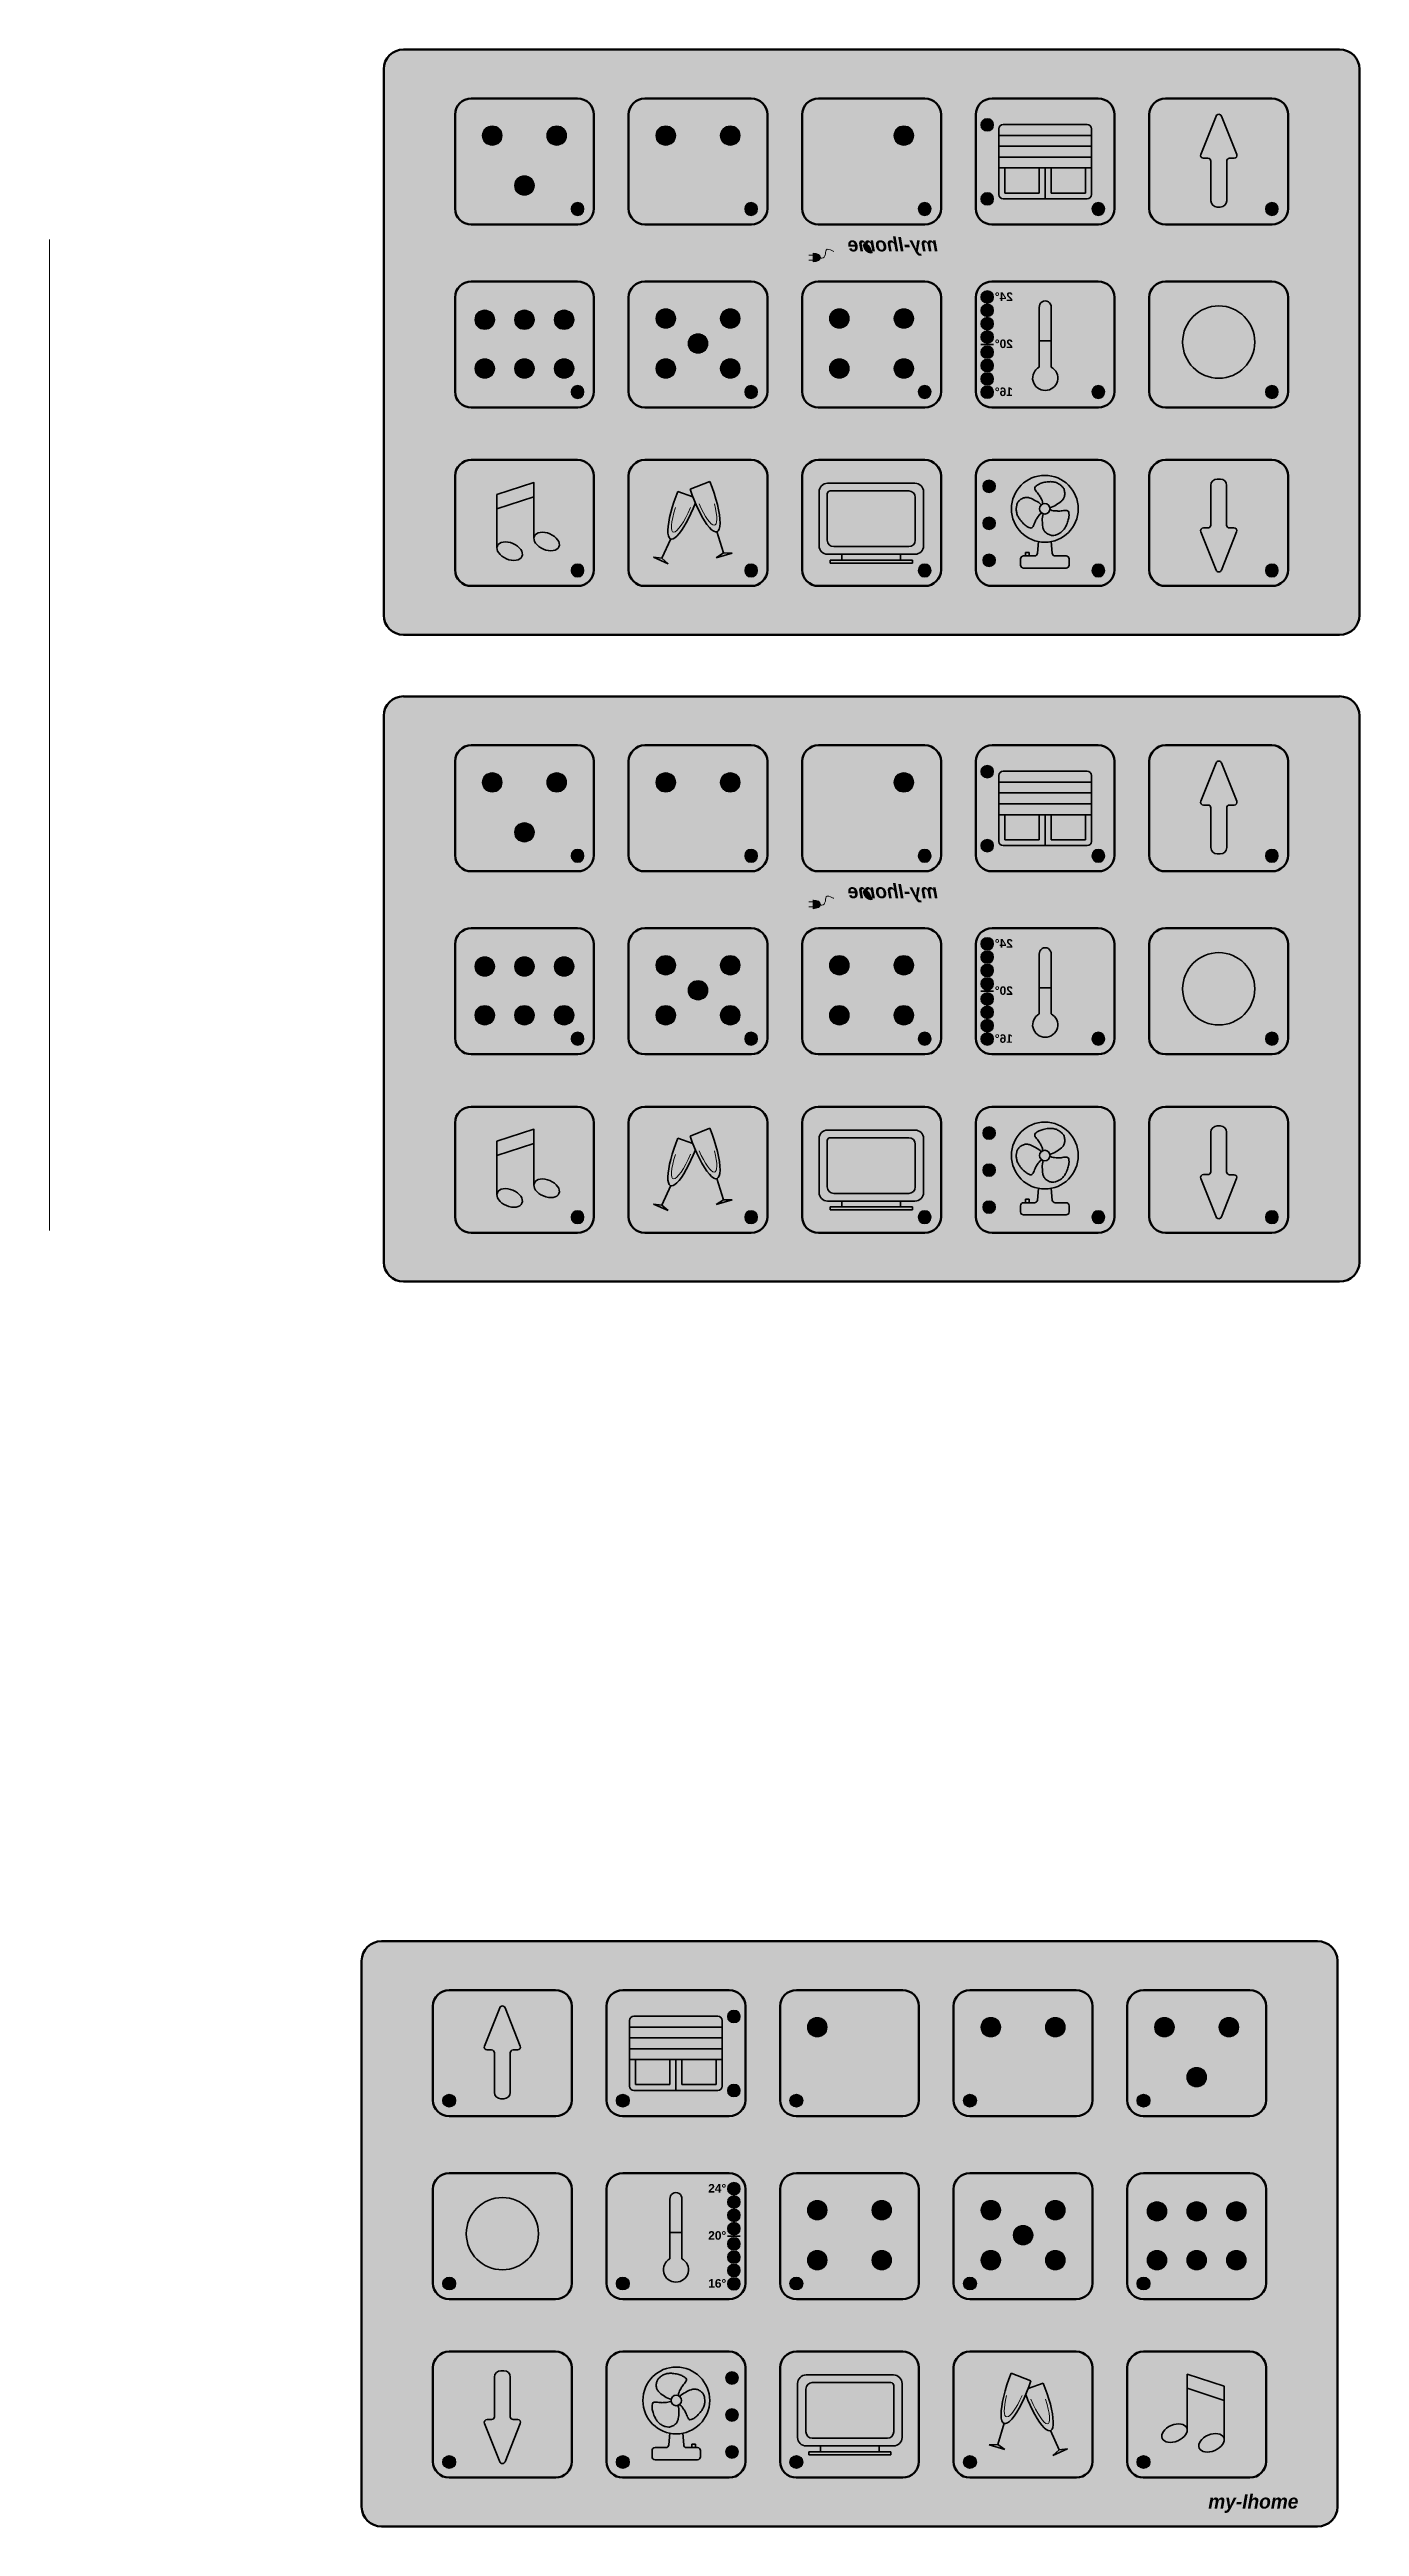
# Model space of a CAD drawing. Header units: centimetres. Extents: x 17.6 to 116.3, y -46.2 to 7.2.
# Drawn here: x 48.93 to 67.29, y -31.32 to 3.38 of the extents above; entities that cross this region are included whole.
import ezdxf

# ---------------------------------------------------------------- set-up
doc = ezdxf.new("R2010")
doc.units = ezdxf.units.CM
doc.header["$MEASUREMENT"] = 0
doc.layers.add('grafika koło', color=7, linetype='Continuous', lineweight=35, true_color=0xffffff)
doc.layers.add('LED_info', color=7, linetype='Continuous', lineweight=0, true_color=0xffffff)
doc.layers.add('kolor', color=7, linetype='Continuous')
doc.layers.add('Podświetlenie_klawiszy', color=5, linetype='Continuous')
doc.layers.add('Pole_Touch', color=7, linetype='Continuous', true_color=0xffffff)
doc.layers.add('ramka_zewnetrzna', color=7, linetype='Continuous', lineweight=50)
doc.layers.add('wymiary', color=1, linetype='Continuous', plot=False)
doc.layers.get('wymiary').off()

msp = doc.modelspace()

# ---------------------------------------------------------------- texts
at = {"layer": 'grafika koło', "lineweight": 30, "extrusion": (0, 0, -1), "char_height": 0.2, "width": 3.1653202, "attachment_point": 1, "text_direction": (-1, 0, 0)}
for insert in [(61.38066, 0.75559), (61.38066, -8.30606)]:
    msp.add_mtext('{\\fBradley Hand ITC|b1|i1|c0|p66;my-Ihome}', dxfattribs=dict(at, insert=insert))
at = {"layer": 'grafika koło', "extrusion": (0, 0, -1), "char_height": 0.12, "width": 0.2267002, "attachment_point": 1, "text_direction": (-1, 0, 0)}
for s, insert in [('{\\f@Arial Unicode MS|b1|i0|c238|p34;24%%D}', (62.43384, -0.0177)), ('{\\f@Arial Unicode MS|b1|i0|c238|p34;20%%D}', (62.43384, -0.67864)), ('{\\f@Arial Unicode MS|b1|i0|c238|p34;16%%D}', (62.43384, -1.35072)), ('{\\f@Arial Unicode MS|b1|i0|c238|p34;24%%D}', (62.43384, -9.07936)), ('{\\f@Arial Unicode MS|b1|i0|c238|p34;20%%D}', (62.43384, -9.7403)), ('{\\f@Arial Unicode MS|b1|i0|c238|p34;16%%D}', (62.43384, -10.41238))]:
    msp.add_mtext(s, dxfattribs=dict(at, insert=insert))
at = {"layer": 'grafika koło', "attachment_point": 1}
for s, insert, char_height, width in [('{\\f@Arial Unicode MS|b1|i0|c238|p34;24%%D}', (58.16143, -26.52066), 0.12, 0.2267002), ('{\\f@Arial Unicode MS|b1|i0|c238|p34;20%%D}', (58.16143, -27.18159), 0.12, 0.2267002), ('{\\f@Arial Unicode MS|b1|i0|c238|p34;16%%D}', (58.16143, -27.85367), 0.12, 0.2267002), ('{\\fBradley Hand ITC|b1|i1|c0|p66;my-Ihome}', (65.17295, -30.86854), 0.2, 3.1653202)]:
    msp.add_mtext(s, dxfattribs=dict(at, insert=insert, char_height=char_height, width=width))

# ---------------------------------------------------------------- blocks, each defined once
blk = doc.blocks.new('ramka1')
at = {"layer": 'kolor'}
h = blk.add_hatch(color=256, dxfattribs=at)
edge = h.paths.add_edge_path()
edge.add_ellipse((-13.403, 7.653), major_axis=(-0.278, 0), ratio=0.98339, start_angle=-90, end_angle=0)
edge.add_line((-13.681, 7.653), (-13.681, 0))
edge.add_ellipse((-13.403, 0), major_axis=(0.278, 0), ratio=0.98339, start_angle=180, end_angle=270)
edge.add_line((-13.403, -0.274), (-0.278, -0.274))
edge.add_ellipse((-0.278, 0), major_axis=(0.278, 0), ratio=0.98339, start_angle=270, end_angle=360)
edge.add_line((0, 0), (0, 7.653))
edge.add_ellipse((-0.278, 7.653), major_axis=(-0.278, 0), ratio=0.98339, start_angle=180, end_angle=270)
edge.add_line((-0.278, 7.926), (-13.403, 7.926))
at = {"layer": 'ramka_zewnetrzna'}
for p, q in [((-13.681, 7.653), (-13.681, 0)), ((-0.278, 7.926), (-13.403, 7.926)), ((0, 0), (0, 7.653)), ((-13.403, -0.274), (-0.278, -0.274))]:
    blk.add_line(p, q, dxfattribs=at)
for centre, major_axis, start_param, end_param in [((-13.403, 7.653), (-0.278, 0), -1.570796, 0), ((-0.278, 7.653), (-0.278, 0), 3.141593, 4.712389), ((-13.403, 0), (0.278, 0), 3.141593, 4.712389), ((-0.278, 0), (0.278, 0), 4.712389, 6.283185)]:
    blk.add_ellipse(centre, major_axis=major_axis, ratio=0.98339, start_param=start_param, end_param=end_param, dxfattribs=at)
blk = doc.blocks.new('Pole_Touch')
at = {"layer": 'Pole_Touch', "lineweight": 100}
blk.add_open_spline([(-0.028, 1.108), (-0.028, 1.108), (1.044, 1.108), (1.044, 1.108), (1.044, 1.108), (1.134, 1.108), (1.208, 1.034), (1.208, 0.944), (1.208, 0.944), (1.208, 0.944), (1.208, -0.019), (1.208, -0.019), (1.208, -0.019), (1.208, -0.109), (1.134, -0.183), (1.044, -0.183), (1.044, -0.183), (1.044, -0.183), (-0.028, -0.183), (-0.028, -0.183), (-0.028, -0.183), (-0.118, -0.183), (-0.192, -0.109), (-0.192, -0.019), (-0.192, -0.019), (-0.192, -0.019), (-0.192, 0.944), (-0.192, 0.944), (-0.192, 0.944), (-0.192, 1.034), (-0.118, 1.108), (-0.028, 1.108)], degree=3, knots=[0, 0, 0, 0, 0.111111, 0.111111, 0.111111, 0.111111, 0.222222, 0.222222, 0.222222, 0.222222, 0.333333, 0.333333, 0.333333, 0.333333, 0.444444, 0.444444, 0.444444, 0.444444, 0.555556, 0.555556, 0.555556, 0.555556, 0.666667, 0.666667, 0.666667, 0.666667, 0.777778, 0.777778, 0.777778, 0.777778, 1, 1, 1, 1], dxfattribs=at)
blk = doc.blocks.new('LED_1')
at = {"layer": 'Podświetlenie_klawiszy'}
blk.add_hatch(color=256, dxfattribs=at).paths.add_polyline_path([(0.09, 0, 1), (-0.09, 0, 1)])
blk.add_circle((0, 0), 0.09, dxfattribs=at)
blk = doc.blocks.new('grafika koło')
h = blk.add_hatch(color=256)
edge = h.paths.add_edge_path()
edge.add_ellipse((0, 0), major_axis=(0, 0.1), ratio=1, start_angle=0, end_angle=360)
at = {"layer": 'grafika koło', "lineweight": 0}
blk.add_ellipse((0, 0), major_axis=(0, 0.1), ratio=1, dxfattribs=at)
blk = doc.blocks.new('LED_info')
at = {"layer": 'LED_info'}
blk.add_hatch(color=256, dxfattribs=at).paths.add_polyline_path([(0.09, 0, 1), (-0.09, 0, 1)])
blk.add_circle((0, 0), 0.09, dxfattribs=at)
blk = doc.blocks.new('kielich1')
at = {"layer": 'grafika koło', "lineweight": 0}
h = blk.add_hatch(color=256, dxfattribs=at)
edge = h.paths.add_edge_path()
edge.add_ellipse((0.144, 0.408), major_axis=(0.171, 0.468), ratio=0.219775, start_angle=115.836, end_angle=253.3352)
edge.add_line((0.194, 0.238), (-0.023, 0.238))
at = {"layer": 'grafika koło', "lineweight": 0, "extrusion": (0, 0, -1)}
blk.add_ellipse((0.144, 0.408), major_axis=(0.171, 0.468), ratio=0.219775, start_param=1.861652, end_param=4.261465, dxfattribs=at)
blk = doc.blocks.new('kielich2')
at = {"layer": 'grafika koło'}
h = blk.add_hatch(color=256, dxfattribs=at)
edge = h.paths.add_edge_path()
edge.add_ellipse((-0.128, 0.305), major_axis=(-0.173, 0.435), ratio=0.211563, start_angle=97.1934, end_angle=253.1603)
edge.add_line((0.011, 0.214), (-0.197, 0.214))
at = {"layer": 'grafika koło', "lineweight": 0, "extrusion": (0, 0, -1)}
blk.add_ellipse((-0.128, 0.305), major_axis=(-0.173, 0.435), ratio=0.211563, start_param=1.864705, end_param=4.58684, dxfattribs=at)
blk = doc.blocks.new('wtyczka')
at = {"lineweight": 0}
h = blk.add_hatch(color=7, dxfattribs=at)
edge = h.paths.add_edge_path()
edge.add_ellipse((0.056, 0.007), major_axis=(0.0717, -0.0001), ratio=0.58323, start_angle=91.5882, end_angle=268.474, ccw=False)
edge.add_line((0.054, 0.048), (0.054, -0.035))
at = {"layer": 'grafika koło', "lineweight": 0}
h = blk.add_hatch(color=256, dxfattribs=at)
edge = h.paths.add_edge_path()
edge.add_ellipse((0.07, 0.007), major_axis=(0.104, 0), ratio=0.58323, start_angle=91.5882, end_angle=268.474)
edge.add_line((0.067, -0.054), (0.067, 0.068))
edge = h.paths.add_edge_path(flags=16)
edge.add_ellipse((0.056, 0.007), major_axis=(0.0717, -0.0001), ratio=0.58323, start_angle=91.5882, end_angle=268.474, ccw=False)
edge.add_line((0.054, 0.048), (0.054, -0.035))
blk.add_line((0.054, 0.048), (0.054, -0.035), dxfattribs=at)
at = {"layer": 'grafika koło', "lineweight": 13}
blk.add_line((0.067, 0.068), (0.067, -0.054), dxfattribs=at)
at = {"layer": 'grafika koło', "lineweight": 20}
for p, q in [((0.067, 0.042), (0.131, 0.042)), ((0.067, -0.027), (0.131, -0.027))]:
    blk.add_line(p, q, dxfattribs=at)
at = {"layer": 'grafika koło', "lineweight": 13, "extrusion": (0, 0, -1)}
blk.add_ellipse((0.07, 0.007), major_axis=(0.104, 0), ratio=0.58323, start_param=1.597431, end_param=4.684669, dxfattribs=at)
at = {"layer": 'grafika koło', "lineweight": 0, "extrusion": (0, 0, -1)}
blk.add_ellipse((0.056, 0.007), major_axis=(0.0717, -0.0001), ratio=0.58323, start_param=1.597431, end_param=4.684669, dxfattribs=at)

# ---------------------------------------------------------------- hatches: boundary and pattern name
at = {"layer": 'grafika koło'}
h = msp.add_hatch(color=256, dxfattribs=at)
edge = h.paths.add_edge_path()
edge.add_line((62.96953, -1.06606), (62.96953, -0.69891))
edge.add_line((62.96953, -0.69891), (62.80363, -0.69891))
edge.add_line((62.80363, -0.69891), (62.80363, -1.06606))
edge.add_ellipse((62.88658, -1.2191), major_axis=(-0.17635, 0), ratio=0.98339024, start_angle=-61.942685, end_angle=241.942685)
h = msp.add_hatch(color=256, dxfattribs=at)
edge = h.paths.add_edge_path()
edge.add_line((62.96953, -10.12771), (62.96953, -9.76057))
edge.add_line((62.96953, -9.76057), (62.80363, -9.76057))
edge.add_line((62.80363, -9.76057), (62.80363, -10.12771))
edge.add_ellipse((62.88658, -10.28076), major_axis=(-0.17635, 0), ratio=0.98339024, start_angle=-61.942685, end_angle=241.942685)
h = msp.add_hatch(color=256, dxfattribs=at)
edge = h.paths.add_edge_path()
edge.add_line((57.62574, -27.20187), (57.62574, -27.56901))
edge.add_ellipse((57.70869, -27.72205), major_axis=(0.17635, 0), ratio=0.98339024, start_angle=118.057315, end_angle=421.942685)
edge.add_line((57.79163, -27.56901), (57.79163, -27.20187))
edge.add_line((57.79163, -27.20187), (57.62574, -27.20187))
at = {"layer": 'Pole_Touch'}
for points in [[(60.38163, 0.65941), (60.41383, 0.63418), (60.43782, 0.59445), (60.45423, 0.56102), (60.45865, 0.53706), (60.43782, 0.53075), (60.41004, 0.54084), (60.37532, 0.56481), (60.35385, 0.59193), (60.33491, 0.64049), (60.34565, 0.66319), (60.36396, 0.67202), (60.38731, 0.65626)], [(60.38163, -8.40225), (60.41383, -8.42748), (60.43782, -8.46721), (60.45423, -8.50064), (60.45865, -8.5246), (60.43782, -8.53091), (60.41004, -8.52082), (60.37532, -8.49685), (60.35385, -8.46973), (60.33491, -8.42117), (60.34565, -8.39846), (60.36396, -8.38963), (60.38731, -8.4054)]]:
    msp.add_hatch(color=256, dxfattribs=at).paths.add_polyline_path(points)

# ---------------------------------------------------------------- linework, layer by layer
at = {"lineweight": 0}
msp.add_line((48.92653, 0.72326), (48.92653, -13.16122), dxfattribs=at)
at = {"layer": 'grafika koło'}
for p, q in [((62.23742, 2.27342), (62.23742, 1.35205)), ((63.53575, 2.18151), (62.23742, 2.18151)), ((63.47575, 2.33342), (62.29742, 2.33342)), ((63.53575, 1.35205), (63.53575, 2.27342)), ((63.53575, 2.0296), (62.23742, 2.0296)), ((63.53575, 1.87768), (62.23742, 1.87768)), ((63.53575, 1.72577), (62.23742, 1.72577)), ((62.32085, 1.3741), (62.32085, 1.72577)), ((62.80315, 1.72577), (62.80315, 1.3741)), ((62.88658, 1.72577), (62.84523, 1.72577)), ((62.88658, 1.29205), (62.88658, 1.72577)), ((62.88658, 1.72577), (62.92771, 1.72577)), ((62.97002, 1.3741), (62.97002, 1.72577)), ((63.45231, 1.72577), (63.45231, 1.3741)), ((62.29742, 1.29205), (63.47575, 1.29205)), ((62.80315, 1.3741), (62.32085, 1.3741)), ((63.45231, 1.3741), (62.97002, 1.3741)), ((62.80363, -0.23012), (62.80363, -1.06606)), ((62.96953, -0.23012), (62.96953, -1.06606)), ((62.16179, -0.74751), (61.98349, -0.74751)), ((62.96953, -0.69891), (62.80363, -0.69891)), ((58.18602, -2.66841), (57.90927, -2.77697)), ((61.06083, -2.69275), (59.83519, -2.69275)), ((57.94677, -2.8821), (57.73775, -2.80772)), ((59.71519, -2.81275), (59.71519, -3.56771)), ((59.8319, -2.84062), (59.8319, -3.48983)), ((60.97412, -2.80062), (59.8719, -2.80062)), ((61.06412, -3.48983), (61.06412, -2.89062)), ((61.18083, -3.56771), (61.18083, -2.81275)), ((58.28478, -3.36996), (58.37396, -3.66904)), ((57.51322, -3.74354), (57.39707, -3.73005)), ((57.39707, -3.73005), (57.59986, -3.82206)), ((57.6366, -3.47161), (57.51322, -3.74354)), ((57.51322, -3.74354), (57.59986, -3.82206)), ((58.37396, -3.66904), (58.2731, -3.73805)), ((58.2731, -3.73805), (58.49614, -3.67155)), ((58.37396, -3.66904), (58.49614, -3.67155)), ((59.83519, -3.68771), (61.06083, -3.68771)), ((59.87137, -3.77078), (59.87137, -3.81113)), ((61.0246, -3.77078), (59.87137, -3.77078)), ((59.87137, -3.81113), (61.0246, -3.81113)), ((59.9219, -3.57983), (60.97412, -3.57983)), ((60.03727, -3.68771), (60.85875, -3.68771)), ((60.03727, -3.77078), (60.03727, -3.68771)), ((60.85875, -3.77078), (60.03727, -3.77078)), ((60.85875, -3.68771), (60.85875, -3.77078)), ((61.0246, -3.81113), (61.0246, -3.77078)), ((62.54112, -3.75281), (62.54112, -3.83957)), ((62.73594, -3.71104), (62.58288, -3.71104)), ((62.61176, -3.71104), (62.61176, -3.66307)), ((62.61176, -3.66307), (62.66349, -3.66307)), ((62.66349, -3.66307), (62.66349, -3.71104)), ((62.7914, -3.50995), (62.77755, -3.67282)), ((62.97075, -3.50995), (62.9846, -3.67282)), ((63.02621, -3.71104), (63.17926, -3.71104)), ((63.22103, -3.75281), (63.22103, -3.83957)), ((62.58288, -3.88133), (62.88107, -3.88133)), ((63.17926, -3.88133), (62.87805, -3.88133)), ((62.23742, -6.78824), (62.23742, -7.70961)), ((63.53575, -6.88015), (62.23742, -6.88015)), ((63.47575, -6.72824), (62.29742, -6.72824)), ((63.53575, -7.70961), (63.53575, -6.78824)), ((63.53575, -7.03206), (62.23742, -7.03206)), ((63.53575, -7.18397), (62.23742, -7.18397)), ((63.53575, -7.33588), (62.23742, -7.33588)), ((62.32085, -7.68756), (62.32085, -7.33588)), ((62.80315, -7.33588), (62.80315, -7.68756)), ((62.88658, -7.33588), (62.84523, -7.33588)), ((62.88658, -7.76961), (62.88658, -7.33588)), ((62.88658, -7.33588), (62.92771, -7.33588)), ((62.97002, -7.68756), (62.97002, -7.33588)), ((63.45231, -7.33588), (63.45231, -7.68756)), ((62.29742, -7.76961), (63.47575, -7.76961)), ((62.80315, -7.68756), (62.32085, -7.68756)), ((63.45231, -7.68756), (62.97002, -7.68756)), ((62.80363, -9.29178), (62.80363, -10.12771)), ((62.96953, -9.29178), (62.96953, -10.12771)), ((62.16179, -9.80916), (61.98349, -9.80916)), ((62.96953, -9.76057), (62.80363, -9.76057)), ((58.18602, -11.73006), (57.90927, -11.83863)), ((61.06083, -11.75441), (59.83519, -11.75441)), ((57.94677, -11.94375), (57.73775, -11.86937)), ((59.71519, -11.87441), (59.71519, -12.62936)), ((59.8319, -11.90228), (59.8319, -12.55149)), ((60.97412, -11.86228), (59.8719, -11.86228)), ((61.06412, -12.55149), (61.06412, -11.95228)), ((61.18083, -12.62936), (61.18083, -11.87441)), ((58.28478, -12.43161), (58.37396, -12.7307)), ((57.51322, -12.8052), (57.39707, -12.79171)), ((57.39707, -12.79171), (57.59986, -12.88372)), ((57.6366, -12.53327), (57.51322, -12.8052)), ((57.51322, -12.8052), (57.59986, -12.88372)), ((58.37396, -12.7307), (58.2731, -12.79971)), ((58.2731, -12.79971), (58.49614, -12.73321)), ((58.37396, -12.7307), (58.49614, -12.73321)), ((59.83519, -12.74936), (61.06083, -12.74936)), ((59.87137, -12.83243), (59.87137, -12.87279)), ((61.0246, -12.83243), (59.87137, -12.83243)), ((59.9219, -12.64149), (60.97412, -12.64149)), ((60.03727, -12.74936), (60.85875, -12.74936)), ((60.03727, -12.83243), (60.03727, -12.74936)), ((60.85875, -12.83243), (60.03727, -12.83243)), ((60.85875, -12.74936), (60.85875, -12.83243)), ((61.0246, -12.87279), (61.0246, -12.83243)), ((62.54112, -12.81446), (62.54112, -12.90123)), ((62.73594, -12.7727), (62.58288, -12.7727)), ((62.61176, -12.7727), (62.61176, -12.72473)), ((62.61176, -12.72473), (62.66349, -12.72473)), ((62.66349, -12.72473), (62.66349, -12.7727)), ((62.7914, -12.57161), (62.77755, -12.73448)), ((62.97075, -12.57161), (62.9846, -12.73448)), ((63.02621, -12.7727), (63.17926, -12.7727)), ((63.22103, -12.81446), (63.22103, -12.90123)), ((59.87137, -12.87279), (61.0246, -12.87279)), ((62.58288, -12.94299), (62.88107, -12.94299)), ((63.17926, -12.94299), (62.87805, -12.94299)), ((57.05952, -25.1509), (57.05952, -24.22953)), ((57.11952, -24.16953), (58.29785, -24.16953)), ((58.35785, -24.22953), (58.35785, -25.1509)), ((57.05952, -24.32145), (58.35785, -24.32145)), ((57.05952, -24.47336), (58.35785, -24.47336)), ((57.05952, -24.62527), (58.35785, -24.62527)), ((57.05952, -24.77718), (58.35785, -24.77718)), ((57.14296, -24.77718), (57.14296, -25.12885)), ((57.62525, -25.12885), (57.62525, -24.77718)), ((57.70869, -24.77718), (57.66755, -24.77718)), ((57.70869, -25.2109), (57.70869, -24.77718)), ((57.70869, -24.77718), (57.75004, -24.77718)), ((57.79212, -24.77718), (57.79212, -25.12885)), ((58.27441, -25.12885), (58.27441, -24.77718)), ((58.29785, -25.2109), (57.11952, -25.2109)), ((57.14296, -25.12885), (57.62525, -25.12885)), ((57.79212, -25.12885), (58.27441, -25.12885)), ((57.62574, -26.73308), (57.62574, -27.56901)), ((57.79163, -26.73308), (57.79163, -27.56901)), ((57.62574, -27.20187), (57.79163, -27.20187)), ((58.43348, -27.25046), (58.61178, -27.25046)), ((59.41444, -30.07066), (59.41444, -29.3157)), ((59.53115, -29.99279), (59.53115, -29.39358)), ((59.53444, -29.1957), (60.76008, -29.1957)), ((59.62115, -29.30358), (60.72337, -29.30358)), ((60.76337, -29.34358), (60.76337, -29.99279)), ((60.88008, -29.3157), (60.88008, -30.07066)), ((62.40925, -29.17136), (62.68599, -29.27992)), ((62.6485, -29.38505), (62.85752, -29.31067)), ((57.62451, -30.01291), (57.61067, -30.17577)), ((57.80387, -30.01291), (57.81772, -30.17577)), ((57.98351, -30.16603), (57.93178, -30.16603)), ((57.93178, -30.16603), (57.93178, -30.214)), ((57.98351, -30.214), (57.98351, -30.16603)), ((60.76008, -30.19066), (59.53444, -30.19066)), ((60.67337, -30.08279), (59.62115, -30.08279)), ((59.73652, -30.19066), (59.73652, -30.27373)), ((60.558, -30.19066), (59.73652, -30.19066)), ((60.558, -30.27373), (60.558, -30.19066)), ((62.22131, -30.17199), (62.09912, -30.17451)), ((62.32217, -30.24101), (62.09912, -30.17451)), ((62.31048, -29.87291), (62.22131, -30.17199)), ((62.22131, -30.17199), (62.32217, -30.24101)), ((62.95867, -29.97457), (63.08205, -30.24649)), ((57.37424, -30.25576), (57.37424, -30.34252)), ((57.56905, -30.214), (57.416, -30.214)), ((57.416, -30.38429), (57.71721, -30.38429)), ((58.01238, -30.38429), (57.71419, -30.38429)), ((57.85933, -30.214), (58.01238, -30.214)), ((58.05414, -30.25576), (58.05414, -30.34252)), ((59.57066, -30.31409), (59.57066, -30.27373)), ((59.57066, -30.27373), (60.72389, -30.27373)), ((60.72389, -30.31409), (59.57066, -30.31409)), ((59.73652, -30.27373), (60.558, -30.27373)), ((60.72389, -30.27373), (60.72389, -30.31409)), ((63.1982, -30.233), (62.9954, -30.32502)), ((63.08205, -30.24649), (62.9954, -30.32502)), ((63.08205, -30.24649), (63.1982, -30.233))]:
    msp.add_line(p, q, dxfattribs=at)
for points in [[(65.34086, 1.17584), (65.299, 1.17584, -0.41421356), (65.209, 1.26584), (65.209, 1.82009, 0.41421356), (65.169, 1.86009), (65.10552, 1.86009, -0.53004907), (65.06836, 1.91488), (65.28234, 2.45249, -0.67783673), (65.35665, 2.45254), (65.5714, 1.91489, -0.53044193), (65.53425, 1.86005), (65.47086, 1.86005, 0.41421356), (65.43086, 1.82005), (65.43086, 1.26584, -0.41421356)], [(65.29814, -2.63366), (65.34, -2.63366, -0.41421356), (65.43, -2.72366), (65.43, -3.2779, 0.41421356), (65.47, -3.3179), (65.53348, -3.3179, -0.53004907), (65.57064, -3.37269), (65.35666, -3.91031, -0.67783673), (65.28235, -3.91035), (65.0676, -3.3727, -0.53044193), (65.10475, -3.31787), (65.16814, -3.31787, 0.41421356), (65.20814, -3.27787), (65.20814, -2.72366, -0.41421356)], [(65.34086, -7.88581), (65.299, -7.88581, -0.41421356), (65.209, -7.79581), (65.209, -7.24157, 0.41421356), (65.169, -7.20157), (65.10552, -7.20157, -0.53004907), (65.06836, -7.14678), (65.28234, -6.60916, -0.67783673), (65.35665, -6.60912), (65.5714, -7.14677, -0.53044193), (65.53425, -7.2016), (65.47086, -7.2016, 0.41421356), (65.43086, -7.2416), (65.43086, -7.79581, -0.41421356)], [(65.29814, -11.69531), (65.34, -11.69531, -0.41421356), (65.43, -11.78531), (65.43, -12.33956, 0.41421356), (65.47, -12.37956), (65.53348, -12.37956, -0.53004907), (65.57064, -12.43435), (65.35666, -12.97196, -0.67783673), (65.28235, -12.97201), (65.0676, -12.43436, -0.53044193), (65.10475, -12.37952), (65.16814, -12.37952, 0.41421356), (65.20814, -12.33952), (65.20814, -11.78531, -0.41421356)], [(55.25441, -25.32711), (55.29627, -25.32711, 0.41421356), (55.38627, -25.23711), (55.38627, -24.68287, -0.41421356), (55.42627, -24.64287), (55.48974, -24.64287, 0.53004907), (55.52691, -24.58808), (55.31293, -24.05046, 0.67783673), (55.23862, -24.05042), (55.02387, -24.58806, 0.53044193), (55.06101, -24.6429), (55.12441, -24.6429, -0.41421356), (55.16441, -24.6829), (55.16441, -25.23711, 0.41421356)], [(55.29713, -29.13661), (55.25526, -29.13661, 0.41421356), (55.16526, -29.22661), (55.16526, -29.78085, -0.41421356), (55.12526, -29.82085), (55.06179, -29.82085, 0.53004907), (55.02463, -29.87564), (55.2386, -30.41326, 0.67783673), (55.31291, -30.4133), (55.52767, -29.87566, 0.53044193), (55.49052, -29.82082), (55.42713, -29.82082, -0.41421356), (55.38713, -29.78082), (55.38713, -29.22661, 0.41421356)]]:
    msp.add_lwpolyline(points, format="xyb", close=True, dxfattribs=at)
for centre, radius in [((62.88107, -3.05026), 0.46835), ((62.88107, -3.05026), 0.07347), ((62.88107, -12.11192), 0.46835), ((62.88107, -12.11192), 0.07347), ((57.71419, -29.55322), 0.46835), ((57.71419, -29.55322), 0.07347)]:
    msp.add_circle(centre, radius, dxfattribs=at)
for centre, radius, start, end in [((62.29742, 2.27342), 0.06, 90, 180), ((63.47575, 2.27342), 0.06, 0, 90), ((62.29742, 1.35205), 0.06, 180, 270), ((63.47575, 1.35205), 0.06, 270, 0), ((59.83519, -2.81275), 0.12, 90, 180), ((61.06083, -2.81275), 0.12, 0, 90), ((59.8719, -2.84062), 0.04, 90, 180), ((60.97412, -2.89062), 0.09, 360, 90), ((59.83519, -3.56771), 0.12, 180, 270), ((59.9219, -3.48983), 0.09, 180, 270), ((60.97412, -3.48983), 0.09, 270, 0), ((61.06083, -3.56771), 0.12, 270, 0), ((62.58288, -3.75281), 0.04176, 90, 180), ((62.73594, -3.66928), 0.04176, 270, 355.139999), ((63.02621, -3.66928), 0.04176, 184.860001, 270), ((63.17926, -3.75281), 0.04176, 0, 90), ((62.58288, -3.83957), 0.04176, 180, 270), ((63.17926, -3.83957), 0.04176, 270, 0), ((62.29742, -6.78824), 0.06, 90, 180), ((63.47575, -6.78824), 0.06, 0, 90), ((62.29742, -7.70961), 0.06, 180, 270), ((63.47575, -7.70961), 0.06, 270, 0), ((59.83519, -11.87441), 0.12, 90, 180), ((61.06083, -11.87441), 0.12, 0, 90), ((59.8719, -11.90228), 0.04, 90, 180), ((60.97412, -11.95228), 0.09, 360, 90), ((59.83519, -12.62936), 0.12, 180, 270), ((59.9219, -12.55149), 0.09, 180, 270), ((60.97412, -12.55149), 0.09, 270, 0), ((61.06083, -12.62936), 0.12, 270, 0), ((62.58288, -12.81446), 0.04176, 90, 180), ((62.73594, -12.73094), 0.04176, 270, 355.139999), ((63.02621, -12.73094), 0.04176, 184.860001, 270), ((63.17926, -12.81446), 0.04176, 0, 90), ((62.58288, -12.90123), 0.04176, 180, 270), ((63.17926, -12.90123), 0.04176, 270, 0), ((57.11952, -24.22953), 0.06, 90, 180), ((58.29785, -24.22953), 0.06, 0, 90), ((57.11952, -25.1509), 0.06, 180, 270), ((58.29785, -25.1509), 0.06, 270, 0), ((59.53444, -29.3157), 0.12, 90, 180), ((59.62115, -29.39358), 0.09, 90, 180), ((60.72337, -29.34358), 0.04, 0, 90), ((60.76008, -29.3157), 0.12, 0, 90), ((57.56905, -30.17224), 0.04176, 270, 355.139999), ((57.85933, -30.17224), 0.04176, 184.860001, 270), ((59.53444, -30.07066), 0.12, 180, 270), ((59.62115, -29.99279), 0.09, 180, 270), ((60.67337, -29.99279), 0.09, 270, 360), ((60.76008, -30.07066), 0.12, 270, 0), ((57.416, -30.25576), 0.04176, 90, 180), ((57.416, -30.34252), 0.04176, 180, 270), ((58.01238, -30.25576), 0.04176, 0, 90), ((58.01238, -30.34252), 0.04176, 270, 0)]:
    msp.add_arc(centre, radius, start, end, dxfattribs=at)
at = {"layer": 'grafika koło', "extrusion": (0, 0, -1)}
for centre, major_axis, ratio, start_param, end_param in [((62.88658, -0.22087), (0.08348, 0), 0.98339024, 3.02865673, 6.39612123), ((62.88658, -1.2191), (-0.17635, 0), 0.98339024, 2.06048885, 7.36428911), ((62.88658, -9.28253), (0.08348, 0), 0.98339024, 3.02865673, 6.39612123), ((62.88658, -10.28076), (-0.17635, 0), 0.98339024, 2.06048885, 7.36428911), ((62.52136, -29.2974), (0.21068, 0.57832), 0.24330761, 1.45227638, 4.84282212), ((62.74963, -29.42665), (-0.21095, 0.54983), 0.24330761, 1.45227638, 4.72362555), ((64.69859, -30.01162), (-0.17255, -0.07313), 0.6249384, 3.14159265, 9.42477796), ((65.21701, -30.14698), (-0.17255, -0.07313), 0.6249384, 3.14159265, 9.42477796)]:
    msp.add_ellipse(centre, major_axis=major_axis, ratio=ratio, start_param=start_param, end_param=end_param, dxfattribs=at)
for centre in [(65.31959, -0.71387), (65.31959, -9.77552)]:
    msp.add_ellipse(centre, major_axis=(0, 0.50654), ratio=0.9987438, dxfattribs=at)
at = {"layer": 'grafika koło'}
for centre, major_axis, ratio, start_param, end_param in [((58.07391, -2.79445), (-0.21068, 0.57832), 0.24330761, 1.45227638, 4.84282212), ((57.84564, -2.9237), (0.21095, 0.54983), 0.24330761, 1.45227638, 4.72362555), ((55.89668, -3.50867), (0.17255, -0.07313), 0.6249384, 3.14159265, 9.42477796), ((55.37826, -3.64403), (0.17255, -0.07313), 0.6249384, 3.14159265, 9.42477796), ((58.07391, -11.85611), (-0.21068, 0.57832), 0.24330761, 1.45227638, 4.84282212), ((57.84564, -11.98535), (0.21095, 0.54983), 0.24330761, 1.45227638, 4.72362555), ((55.89668, -12.57033), (0.17255, -0.07313), 0.6249384, 3.14159265, 9.42477796), ((55.37826, -12.70569), (0.17255, -0.07313), 0.6249384, 3.14159265, 9.42477796), ((57.70869, -26.72382), (-0.08348, 0), 0.98339024, 3.02865673, 6.39612123), ((57.70869, -27.72205), (0.17635, 0), 0.98339024, 2.06048885, 7.36428911)]:
    msp.add_ellipse(centre, major_axis=major_axis, ratio=ratio, start_param=start_param, end_param=end_param, dxfattribs=at)
msp.add_ellipse((55.27568, -27.21682), major_axis=(0, 0.50654), ratio=0.9987438, dxfattribs=at)
for points, knots in [([(55.19874, -2.85073), (55.19874, -2.85073), (55.71716, -2.68249), (55.71716, -2.68249), (55.71716, -2.68249), (55.71716, -2.68249), (55.19874, -2.85073), (55.19874, -2.85073)], [0, 0, 0, 0, 0.33333333, 0.33333333, 0.33333333, 0.33333333, 1, 1, 1, 1]), ([(55.71716, -3.4569), (55.71716, -3.4569), (55.71716, -2.68249), (55.71716, -2.68249), (55.71716, -2.68249), (55.71716, -2.68249), (55.71716, -2.68249), (55.71716, -2.68249)], [0, 0, 0, 0, 0.33333333, 0.33333333, 0.33333333, 0.33333333, 1, 1, 1, 1]), ([(62.9524, -3.03267), (62.98446, -3.03012), (63.04056, -2.99488), (63.10457, -2.95457), (63.14647, -2.91039), (63.163, -2.86295), (63.16162, -2.81363), (63.14987, -2.76554), (63.11893, -2.73123), (63.08257, -2.70267), (63.03728, -2.67976), (62.98571, -2.66936), (62.92524, -2.66997), (62.86422, -2.68135), (62.80516, -2.69933), (62.76628, -2.7225), (62.7288, -2.75353), (62.75944, -2.80855), (62.79801, -2.84667), (62.82822, -2.90717), (62.85236, -2.94972), (62.8501, -2.97969), (62.85042, -2.98339), (62.85043, -2.98349)], [0.0089184, 0.0089184, 0.0089184, 0.0089184, 0.1254537, 0.23014768, 0.28552794, 0.33965388, 0.40551879, 0.46108754, 0.51295583, 0.56746204, 0.62721234, 0.69326507, 0.75432865, 0.84323114, 0.91639801, 0.97191716, 1.01165519, 1.06976443, 1.15613792, 1.21868813, 1.31014939, 1.32349204, 1.32389182, 1.32389182, 1.32389182, 1.32389182]), ([(55.19874, -3.59226), (55.19874, -3.59226), (55.19874, -2.85073), (55.19874, -2.85073), (55.19874, -2.85073), (55.19874, -2.85073), (55.19874, -2.85073), (55.19874, -2.85073)], [0, 0, 0, 0, 0.33333333, 0.33333333, 0.33333333, 0.33333333, 1, 1, 1, 1]), ([(55.19874, -3.04896), (55.19874, -3.04896), (55.71716, -2.88073), (55.71716, -2.88073), (55.71716, -2.88073), (55.71716, -2.88073), (55.19874, -3.04896), (55.19874, -3.04896)], [0, 0, 0, 0, 0.33333333, 0.33333333, 0.33333333, 0.33333333, 1, 1, 1, 1]), ([(62.83071, -2.99678), (62.81274, -2.97011), (62.75449, -2.93856), (62.68794, -2.9026), (62.62887, -2.8878), (62.57943, -2.89671), (62.53714, -2.92214), (62.50103, -2.956), (62.48635, -2.9998), (62.47933, -3.0455), (62.48162, -3.09621), (62.4979, -3.14623), (62.52813, -3.1986), (62.56802, -3.24616), (62.61269, -3.28877), (62.65197, -3.31126), (62.69741, -3.32867), (62.73028, -3.27495), (62.74454, -3.22262), (62.7824, -3.16659), (62.8076, -3.12466), (62.83482, -3.11191), (62.83788, -3.10982), (62.83797, -3.10976)], [0.0089184, 0.0089184, 0.0089184, 0.0089184, 0.1254537, 0.23014768, 0.28552794, 0.33965388, 0.40551879, 0.46108754, 0.51295583, 0.56746204, 0.62721234, 0.69326507, 0.75432865, 0.84323114, 0.91639801, 0.97191716, 1.01165519, 1.06976443, 1.15613792, 1.21868813, 1.31014939, 1.32349204, 1.32389182, 1.32389182, 1.32389182, 1.32389182]), ([(62.85932, -3.12044), (62.84495, -3.1492), (62.84617, -3.21544), (62.84763, -3.29107), (62.86384, -3.34977), (62.89593, -3.38841), (62.93888, -3.4127), (62.98613, -3.42747), (63.03149, -3.41868), (63.07472, -3.40229), (63.11773, -3.37533), (63.15325, -3.33654), (63.18395, -3.28443), (63.20572, -3.2263), (63.22081, -3.16644), (63.22104, -3.12117), (63.21382, -3.07306), (63.15088, -3.07089), (63.09831, -3.08424), (63.03091, -3.07888), (62.98201, -3.07759), (62.9575, -3.06017), (62.95418, -3.05854), (62.95408, -3.05849)], [0.0089184, 0.0089184, 0.0089184, 0.0089184, 0.1254537, 0.23014768, 0.28552794, 0.33965388, 0.40551879, 0.46108754, 0.51295583, 0.56746204, 0.62721234, 0.69326507, 0.75432865, 0.84323114, 0.91639801, 0.97191716, 1.01165519, 1.06976443, 1.15613792, 1.21868813, 1.31014939, 1.32349204, 1.32389182, 1.32389182, 1.32389182, 1.32389182]), ([(55.19874, -11.91238), (55.19874, -11.91238), (55.71716, -11.74414), (55.71716, -11.74414), (55.71716, -11.74414), (55.71716, -11.74414), (55.19874, -11.91238), (55.19874, -11.91238)], [0, 0, 0, 0, 0.33333333, 0.33333333, 0.33333333, 0.33333333, 1, 1, 1, 1]), ([(55.71716, -12.51856), (55.71716, -12.51856), (55.71716, -11.74414), (55.71716, -11.74414), (55.71716, -11.74414), (55.71716, -11.74414), (55.71716, -11.74414), (55.71716, -11.74414)], [0, 0, 0, 0, 0.33333333, 0.33333333, 0.33333333, 0.33333333, 1, 1, 1, 1]), ([(62.9524, -12.09432), (62.98446, -12.09177), (63.04056, -12.05653), (63.10457, -12.01623), (63.14647, -11.97205), (63.163, -11.92461), (63.16162, -11.87529), (63.14987, -11.8272), (63.11893, -11.79289), (63.08257, -11.76433), (63.03728, -11.74142), (62.98571, -11.73102), (62.92524, -11.73163), (62.86422, -11.74301), (62.80516, -11.76099), (62.76628, -11.78416), (62.7288, -11.81519), (62.75944, -11.87021), (62.79801, -11.90833), (62.82822, -11.96883), (62.85236, -12.01137), (62.8501, -12.04135), (62.85042, -12.04504), (62.85043, -12.04515)], [0.0089184, 0.0089184, 0.0089184, 0.0089184, 0.1254537, 0.23014768, 0.28552794, 0.33965388, 0.40551879, 0.46108754, 0.51295583, 0.56746204, 0.62721234, 0.69326507, 0.75432865, 0.84323114, 0.91639801, 0.97191716, 1.01165519, 1.06976443, 1.15613792, 1.21868813, 1.31014939, 1.32349204, 1.32389182, 1.32389182, 1.32389182, 1.32389182]), ([(55.19874, -12.65392), (55.19874, -12.65392), (55.19874, -11.91238), (55.19874, -11.91238), (55.19874, -11.91238), (55.19874, -11.91238), (55.19874, -11.91238), (55.19874, -11.91238)], [0, 0, 0, 0, 0.33333333, 0.33333333, 0.33333333, 0.33333333, 1, 1, 1, 1]), ([(55.19874, -12.11062), (55.19874, -12.11062), (55.71716, -11.94238), (55.71716, -11.94238), (55.71716, -11.94238), (55.71716, -11.94238), (55.19874, -12.11062), (55.19874, -12.11062)], [0, 0, 0, 0, 0.33333333, 0.33333333, 0.33333333, 0.33333333, 1, 1, 1, 1]), ([(62.83071, -12.05844), (62.81274, -12.03177), (62.75449, -12.00021), (62.68794, -11.96426), (62.62887, -11.94946), (62.57943, -11.95837), (62.53714, -11.98379), (62.50103, -12.01765), (62.48635, -12.06146), (62.47933, -12.10715), (62.48162, -12.15786), (62.4979, -12.20788), (62.52813, -12.26026), (62.56802, -12.30782), (62.61269, -12.35043), (62.65197, -12.37292), (62.69741, -12.39032), (62.73028, -12.3366), (62.74454, -12.28428), (62.7824, -12.22825), (62.8076, -12.18632), (62.83482, -12.17357), (62.83788, -12.17147), (62.83797, -12.17141)], [0.0089184, 0.0089184, 0.0089184, 0.0089184, 0.1254537, 0.23014768, 0.28552794, 0.33965388, 0.40551879, 0.46108754, 0.51295583, 0.56746204, 0.62721234, 0.69326507, 0.75432865, 0.84323114, 0.91639801, 0.97191716, 1.01165519, 1.06976443, 1.15613792, 1.21868813, 1.31014939, 1.32349204, 1.32389182, 1.32389182, 1.32389182, 1.32389182]), ([(62.85932, -12.18209), (62.84495, -12.21086), (62.84617, -12.2771), (62.84763, -12.35273), (62.86384, -12.41143), (62.89593, -12.45007), (62.93888, -12.47436), (62.98613, -12.48913), (63.03149, -12.48034), (63.07472, -12.46395), (63.11773, -12.43699), (63.15325, -12.39819), (63.18395, -12.34609), (63.20572, -12.28796), (63.22081, -12.2281), (63.22104, -12.18283), (63.21382, -12.13471), (63.15088, -12.13255), (63.09831, -12.1459), (63.03091, -12.14054), (62.98201, -12.13925), (62.9575, -12.12183), (62.95418, -12.1202), (62.95408, -12.12015)], [0.0089184, 0.0089184, 0.0089184, 0.0089184, 0.1254537, 0.23014768, 0.28552794, 0.33965388, 0.40551879, 0.46108754, 0.51295583, 0.56746204, 0.62721234, 0.69326507, 0.75432865, 0.84323114, 0.91639801, 0.97191716, 1.01165519, 1.06976443, 1.15613792, 1.21868813, 1.31014939, 1.32349204, 1.32389182, 1.32389182, 1.32389182, 1.32389182]), ([(57.64287, -29.53562), (57.61081, -29.53307), (57.55471, -29.49783), (57.4907, -29.45753), (57.44879, -29.41334), (57.43227, -29.36591), (57.43364, -29.31658), (57.44539, -29.26849), (57.47634, -29.23419), (57.51269, -29.20563), (57.55799, -29.18271), (57.60955, -29.17232), (57.67002, -29.17293), (57.73105, -29.1843), (57.7901, -29.20228), (57.82899, -29.22546), (57.86647, -29.25648), (57.83582, -29.3115), (57.79725, -29.34963), (57.76704, -29.41012), (57.7429, -29.45267), (57.74517, -29.48265), (57.74485, -29.48634), (57.74484, -29.48645)], [0.0089184, 0.0089184, 0.0089184, 0.0089184, 0.1254537, 0.23014768, 0.28552794, 0.33965388, 0.40551879, 0.46108754, 0.51295583, 0.56746204, 0.62721234, 0.69326507, 0.75432865, 0.84323114, 0.91639801, 0.97191716, 1.01165519, 1.06976443, 1.15613792, 1.21868813, 1.31014939, 1.32349204, 1.32389182, 1.32389182, 1.32389182, 1.32389182]), ([(57.76456, -29.49973), (57.78253, -29.47306), (57.84078, -29.44151), (57.90733, -29.40555), (57.9664, -29.39076), (58.01584, -29.39966), (58.05812, -29.42509), (58.09424, -29.45895), (58.10892, -29.50276), (58.11594, -29.54845), (58.11365, -29.59916), (58.09737, -29.64918), (58.06713, -29.70155), (58.02725, -29.74912), (57.98258, -29.79173), (57.94329, -29.81421), (57.89786, -29.83162), (57.86499, -29.7779), (57.85072, -29.72558), (57.81287, -29.66954), (57.78767, -29.62762), (57.76045, -29.61486), (57.75739, -29.61277), (57.7573, -29.61271)], [0.0089184, 0.0089184, 0.0089184, 0.0089184, 0.1254537, 0.23014768, 0.28552794, 0.33965388, 0.40551879, 0.46108754, 0.51295583, 0.56746204, 0.62721234, 0.69326507, 0.75432865, 0.84323114, 0.91639801, 0.97191716, 1.01165519, 1.06976443, 1.15613792, 1.21868813, 1.31014939, 1.32349204, 1.32389182, 1.32389182, 1.32389182, 1.32389182]), ([(64.87811, -29.95986), (64.87811, -29.95986), (64.87811, -29.18544), (64.87811, -29.18544), (64.87811, -29.18544), (64.87811, -29.18544), (64.87811, -29.18544), (64.87811, -29.18544)], [0, 0, 0, 0, 0.33333333, 0.33333333, 0.33333333, 0.33333333, 1, 1, 1, 1]), ([(65.39653, -29.35368), (65.39653, -29.35368), (64.87811, -29.18544), (64.87811, -29.18544), (64.87811, -29.18544), (64.87811, -29.18544), (65.39653, -29.35368), (65.39653, -29.35368)], [0, 0, 0, 0, 0.33333333, 0.33333333, 0.33333333, 0.33333333, 1, 1, 1, 1]), ([(65.39653, -29.55192), (65.39653, -29.55192), (64.87811, -29.38368), (64.87811, -29.38368), (64.87811, -29.38368), (64.87811, -29.38368), (65.39653, -29.55192), (65.39653, -29.55192)], [0, 0, 0, 0, 0.33333333, 0.33333333, 0.33333333, 0.33333333, 1, 1, 1, 1]), ([(65.39653, -30.09522), (65.39653, -30.09522), (65.39653, -29.35368), (65.39653, -29.35368), (65.39653, -29.35368), (65.39653, -29.35368), (65.39653, -29.35368), (65.39653, -29.35368)], [0, 0, 0, 0, 0.33333333, 0.33333333, 0.33333333, 0.33333333, 1, 1, 1, 1]), ([(57.73595, -29.62339), (57.75031, -29.65216), (57.7491, -29.7184), (57.74763, -29.79402), (57.73143, -29.85272), (57.69934, -29.89137), (57.65638, -29.91566), (57.60913, -29.93042), (57.56377, -29.92163), (57.52055, -29.90524), (57.47754, -29.87828), (57.44201, -29.83949), (57.41131, -29.78739), (57.38955, -29.72926), (57.37446, -29.66939), (57.37423, -29.62413), (57.38145, -29.57601), (57.44439, -29.57385), (57.49695, -29.58719), (57.56436, -29.58183), (57.61326, -29.58054), (57.63776, -29.56313), (57.64109, -29.56149), (57.64119, -29.56145)], [0.0089184, 0.0089184, 0.0089184, 0.0089184, 0.1254537, 0.23014768, 0.28552794, 0.33965388, 0.40551879, 0.46108754, 0.51295583, 0.56746204, 0.62721234, 0.69326507, 0.75432865, 0.84323114, 0.91639801, 0.97191716, 1.01165519, 1.06976443, 1.15613792, 1.21868813, 1.31014939, 1.32349204, 1.32389182, 1.32389182, 1.32389182, 1.32389182])]:
    msp.add_open_spline(points, degree=3, knots=knots, dxfattribs=at)
at = {"layer": 'kolor', "color": 254, "lineweight": 18}
for points in [[(59.92157, 0.55397), (59.92157, 0.55397), (59.80805, 0.61588), (59.81042, 0.52606), (59.80065, 0.50296), (59.78411, 0.44927), (59.6703, 0.4673), (59.67679, 0.46666), (59.6787, 0.46479)], [(59.92157, -8.50769), (59.92157, -8.50769), (59.80805, -8.44578), (59.81042, -8.5356), (59.80065, -8.5587), (59.78411, -8.61239), (59.6703, -8.59436), (59.67679, -8.595), (59.6787, -8.59687)]]:
    msp.add_open_spline(points, degree=3, knots=[0.015285197, 0.015285197, 0.015285197, 0.015285197, 0.053156403, 0.117892301, 0.185436697, 0.246882371, 0.287637754, 0.314704729, 0.314704729, 0.314704729, 0.314704729], dxfattribs=at)
at = {"layer": 'Pole_Touch', "lineweight": 0}
for points in [[(60.38163, 0.65941), (60.41383, 0.63418), (60.43782, 0.59445), (60.45423, 0.56102), (60.45865, 0.53706), (60.43782, 0.53075), (60.41004, 0.54084), (60.37532, 0.56481), (60.35385, 0.59193), (60.33491, 0.64049), (60.34565, 0.66319), (60.36396, 0.67202), (60.38731, 0.65626)], [(60.38163, -8.40225), (60.41383, -8.42748), (60.43782, -8.46721), (60.45423, -8.50064), (60.45865, -8.5246), (60.43782, -8.53091), (60.41004, -8.52082), (60.37532, -8.49685), (60.35385, -8.46973), (60.33491, -8.42117), (60.34565, -8.39846), (60.36396, -8.38963), (60.38731, -8.4054)]]:
    msp.add_lwpolyline(points, close=True, dxfattribs=at)

# ---------------------------------------------------------------- block references
at = {"yscale": 1.367511065347919, "zscale": 1.367511065347922}
for p, xscale in [((56.29175, 1.18226), -1.390608737494972), ((58.72531, 1.18226), -1.390608737494972), ((61.15888, 1.18226), -1.390608737494972), ((63.59244, 1.18226), -1.390608737494972), ((66.02601, 1.18226), -1.390608737494972), ((56.29175, -1.38087), -1.390608737494972), ((58.72531, -1.38087), -1.390608737494972), ((61.15888, -1.38087), -1.390608737494972), ((63.59244, -1.38087), -1.390608737494972), ((66.02601, -1.38087), -1.390608737494972), ((58.72531, -3.88165), -1.390608737494972), ((61.15888, -3.88165), -1.390608737494972), ((63.59244, -3.88165), -1.390608737494972), ((66.02601, -3.88165), -1.390608737494972), ((56.29175, -7.8794), -1.390608737494972), ((58.72531, -7.8794), -1.390608737494972), ((61.15888, -7.8794), -1.390608737494972), ((63.59244, -7.8794), -1.390608737494972), ((66.02601, -7.8794), -1.390608737494972), ((56.29175, -10.44253), -1.390608737494972), ((58.72531, -10.44253), -1.390608737494972), ((61.15888, -10.44253), -1.390608737494972), ((63.59244, -10.44253), -1.390608737494972), ((66.02601, -10.44253), -1.390608737494972), ((58.72531, -12.94331), -1.390608737494972), ((61.15888, -12.94331), -1.390608737494972), ((63.59244, -12.94331), -1.390608737494972), ((66.02601, -12.94331), -1.390608737494972), ((54.56926, -25.3207), 1.390608737494972), ((57.00282, -25.3207), 1.390608737494972), ((59.43639, -25.3207), 1.390608737494972), ((61.86995, -25.3207), 1.390608737494972), ((64.30352, -25.3207), 1.390608737494972), ((54.56926, -27.88383), 1.390608737494972), ((57.00282, -27.88383), 1.390608737494972), ((59.43639, -27.88383), 1.390608737494972), ((61.86995, -27.88383), 1.390608737494972), ((64.30352, -27.88383), 1.390608737494972), ((54.56926, -30.38461), 1.390608737494972), ((57.00282, -30.38461), 1.390608737494972), ((59.43639, -30.38461), 1.390608737494972), ((61.86995, -30.38461), 1.390608737494972)]:
    msp.add_blockref('Pole_Touch', p, dxfattribs=dict(at, xscale=xscale))
at = {"color": 5, "yscale": 1.367511065347919, "zscale": 1.367511065347922}
for p, xscale in [((56.29175, -3.88165), -1.390608737494972), ((56.29175, -12.94331), -1.390608737494972), ((64.30352, -30.38461), 1.390608737494972)]:
    msp.add_blockref('Pole_Touch', p, dxfattribs=dict(at, xscale=xscale))
at = {"layer": 'grafika koło', "xscale": -1}
for p in [(53.61182, -4.54243), (53.61182, -13.60409)]:
    msp.add_blockref('ramka1', p, dxfattribs=at)
at = {"layer": 'grafika koło', "yscale": 1.367511065347919, "zscale": 1.367511065347922}
for p, xscale in [((55.1333, 2.17857), -1.390608737494972), ((56.03719, 2.17857), -1.390608737494972), ((57.56686, 2.17857), -1.390608737494972), ((58.47076, 2.17857), -1.390608737494972), ((60.90432, 2.17857), -1.390608737494972), ((55.58525, 1.47845), -1.390608737494972), ((55.02901, -0.40092), -1.390608737494972), ((55.58525, -0.40092), -1.390608737494972), ((56.14149, -0.40092), -1.390608737494972), ((57.56686, -0.38456), -1.390608737494972), ((58.47076, -0.38456), -1.390608737494972), ((60.00043, -0.38456), -1.390608737494972), ((60.90432, -0.38456), -1.390608737494972), ((58.01881, -0.73462), -1.390608737494972), ((55.02901, -1.08467), -1.390608737494972), ((55.58525, -1.08467), -1.390608737494972), ((56.14149, -1.08467), -1.390608737494972), ((57.56686, -1.08467), -1.390608737494972), ((58.47076, -1.08467), -1.390608737494972), ((60.00043, -1.08467), -1.390608737494972), ((60.90432, -1.08467), -1.390608737494972), ((55.1333, -6.88309), -1.390608737494972), ((56.03719, -6.88309), -1.390608737494972), ((57.56686, -6.88309), -1.390608737494972), ((58.47076, -6.88309), -1.390608737494972), ((60.90432, -6.88309), -1.390608737494972), ((55.58525, -7.5832), -1.390608737494972), ((55.02901, -9.46258), -1.390608737494972), ((55.58525, -9.46258), -1.390608737494972), ((56.14149, -9.46258), -1.390608737494972), ((57.56686, -9.44621), -1.390608737494972), ((58.47076, -9.44621), -1.390608737494972), ((60.00043, -9.44621), -1.390608737494972), ((60.90432, -9.44621), -1.390608737494972), ((58.01881, -9.79627), -1.390608737494972), ((55.02901, -10.14633), -1.390608737494972), ((55.58525, -10.14633), -1.390608737494972), ((56.14149, -10.14633), -1.390608737494972), ((57.56686, -10.14633), -1.390608737494972), ((58.47076, -10.14633), -1.390608737494972), ((60.00043, -10.14633), -1.390608737494972), ((60.90432, -10.14633), -1.390608737494972), ((59.69094, -24.32438), 1.390608737494972), ((62.12451, -24.32438), 1.390608737494972), ((63.0284, -24.32438), 1.390608737494972), ((64.55807, -24.32438), 1.390608737494972), ((65.46197, -24.32438), 1.390608737494972), ((65.01002, -25.0245), 1.390608737494972), ((59.69094, -26.88751), 1.390608737494972), ((60.59484, -26.88751), 1.390608737494972), ((62.12451, -26.88751), 1.390608737494972), ((63.0284, -26.88751), 1.390608737494972), ((64.45377, -26.90387), 1.390608737494972), ((65.01002, -26.90387), 1.390608737494972), ((65.56626, -26.90387), 1.390608737494972), ((62.57646, -27.23757), 1.390608737494972), ((59.69094, -27.58763), 1.390608737494972), ((60.59484, -27.58763), 1.390608737494972), ((62.12451, -27.58763), 1.390608737494972), ((63.0284, -27.58763), 1.390608737494972), ((64.45377, -27.58763), 1.390608737494972), ((65.01002, -27.58763), 1.390608737494972), ((65.56626, -27.58763), 1.390608737494972)]:
    msp.add_blockref('grafika koło', p, dxfattribs=dict(at, xscale=xscale))
at = {"layer": 'grafika koło'}
msp.add_blockref('ramka1', (66.98345, -31.04538), dxfattribs=at)
at = {"layer": 'kolor', "lineweight": 0, "xscale": -1}
for p in [(59.70249, 0.46243), (59.70249, -8.59923)]:
    msp.add_blockref('wtyczka', p, dxfattribs=at)
at = {"layer": 'LED_info', "xscale": -1}
for p in [(62.07345, 2.32854), (56.33006, 1.15014), (58.76363, 1.15014), (61.19719, 1.15014), (62.07345, 1.29163), (63.63076, 1.15014), (66.06432, 1.15014), (62.07345, -0.08363), (62.07345, -0.27026), (62.07345, -0.4569), (62.07345, -0.64354), (62.07345, -0.85644), (62.07345, -1.04308), (56.33006, -1.41299), (58.76363, -1.41299), (61.19719, -1.41299), (62.07345, -1.22971), (62.07345, -1.41635), (63.63076, -1.41299), (66.06432, -1.41299), (62.09995, -2.73536), (62.09995, -3.25382), (62.09995, -3.77228), (56.33006, -3.91377), (58.76363, -3.91377), (61.19719, -3.91377), (63.63076, -3.91377), (66.06432, -3.91377), (62.07345, -6.73311), (56.33006, -7.91152), (58.76363, -7.91152), (61.19719, -7.91152), (62.07345, -7.77003), (63.63076, -7.91152), (66.06432, -7.91152), (62.07345, -9.14529), (62.07345, -9.33192), (62.07345, -9.51856), (62.07345, -9.70519), (62.07345, -9.9181), (62.07345, -10.10473), (56.33006, -10.47464), (58.76363, -10.47464), (61.19719, -10.47464), (62.07345, -10.29137), (62.07345, -10.478), (63.63076, -10.47464), (66.06432, -10.47464), (62.09995, -11.79702), (62.09995, -12.31548), (62.09995, -12.83393), (56.33006, -12.97542), (58.76363, -12.97542), (61.19719, -12.97542), (63.63076, -12.97542), (66.06432, -12.97542)]:
    msp.add_blockref('LED_info', p, dxfattribs=at)
at = {"layer": 'LED_info'}
for p in [(58.52182, -24.17441), (54.53095, -25.35281), (56.96451, -25.35281), (58.52182, -25.21132), (59.39808, -25.35281), (61.83164, -25.35281), (64.26521, -25.35281), (58.52182, -26.58658), (58.52182, -26.77322), (58.52182, -26.95985), (58.52182, -27.14649), (58.52182, -27.35939), (58.52182, -27.54603), (58.52182, -27.73266), (54.53095, -27.91594), (56.96451, -27.91594), (58.52182, -27.9193), (59.39808, -27.91594), (61.83164, -27.91594), (64.26521, -27.91594), (58.49532, -29.23832), (58.49532, -29.75677), (58.49532, -30.27523), (54.53095, -30.41672), (56.96451, -30.41672), (59.39808, -30.41672), (61.83164, -30.41672), (64.26521, -30.41672)]:
    msp.add_blockref('LED_info', p, dxfattribs=at)
at = {"layer": 'Pole_Touch', "xscale": -1}
for name, p in [('kielich2', (57.7143, -3.24702)), ('kielich1', (58.22697, -3.2203)), ('kielich2', (57.7143, -12.30868)), ('kielich1', (58.22697, -12.28196))]:
    msp.add_blockref(name, p, dxfattribs=at)
at = {"layer": 'Pole_Touch'}
for name, p in [('kielich1', (62.3683, -29.72325)), ('kielich2', (62.88097, -29.74997))]:
    msp.add_blockref(name, p, dxfattribs=at)
at = {"layer": 'wymiary', "xscale": -1}
for p in [(56.33006, 1.15014), (58.76363, 1.15014), (61.19719, 1.15014), (63.63076, 1.15014), (66.06432, 1.15014), (56.33006, -1.41299), (58.76363, -1.41299), (61.19719, -1.41299), (63.63076, -1.41299), (66.06432, -1.41299), (56.33006, -3.91377), (58.76363, -3.91377), (61.19719, -3.91377), (63.63076, -3.91377), (66.06432, -3.91377), (56.33006, -7.91152), (58.76363, -7.91152), (61.19719, -7.91152), (63.63076, -7.91152), (66.06432, -7.91152), (56.33006, -10.47464), (58.76363, -10.47464), (61.19719, -10.47464), (63.63076, -10.47464), (66.06432, -10.47464), (56.33006, -12.97542), (58.76363, -12.97542), (61.19719, -12.97542), (63.63076, -12.97542), (66.06432, -12.97542)]:
    msp.add_blockref('LED_1', p, dxfattribs=at)
at = {"layer": 'wymiary'}
for p in [(54.53095, -25.35281), (56.96451, -25.35281), (59.39808, -25.35281), (61.83164, -25.35281), (64.26521, -25.35281), (54.53095, -27.91594), (56.96451, -27.91594), (59.39808, -27.91594), (61.83164, -27.91594), (64.26521, -27.91594), (54.53095, -30.41672), (56.96451, -30.41672), (59.39808, -30.41672), (61.83164, -30.41672), (64.26521, -30.41672)]:
    msp.add_blockref('LED_1', p, dxfattribs=at)

msp.set_redraw_order([(e.dxf.handle, doc.entitydb.next_handle()) for e in msp.query("TEXT MTEXT ATTDEF DIMENSION ARC_DIMENSION")])  # texts and dimensions are drawn at this point

doc.saveas('drawing.dxf')
